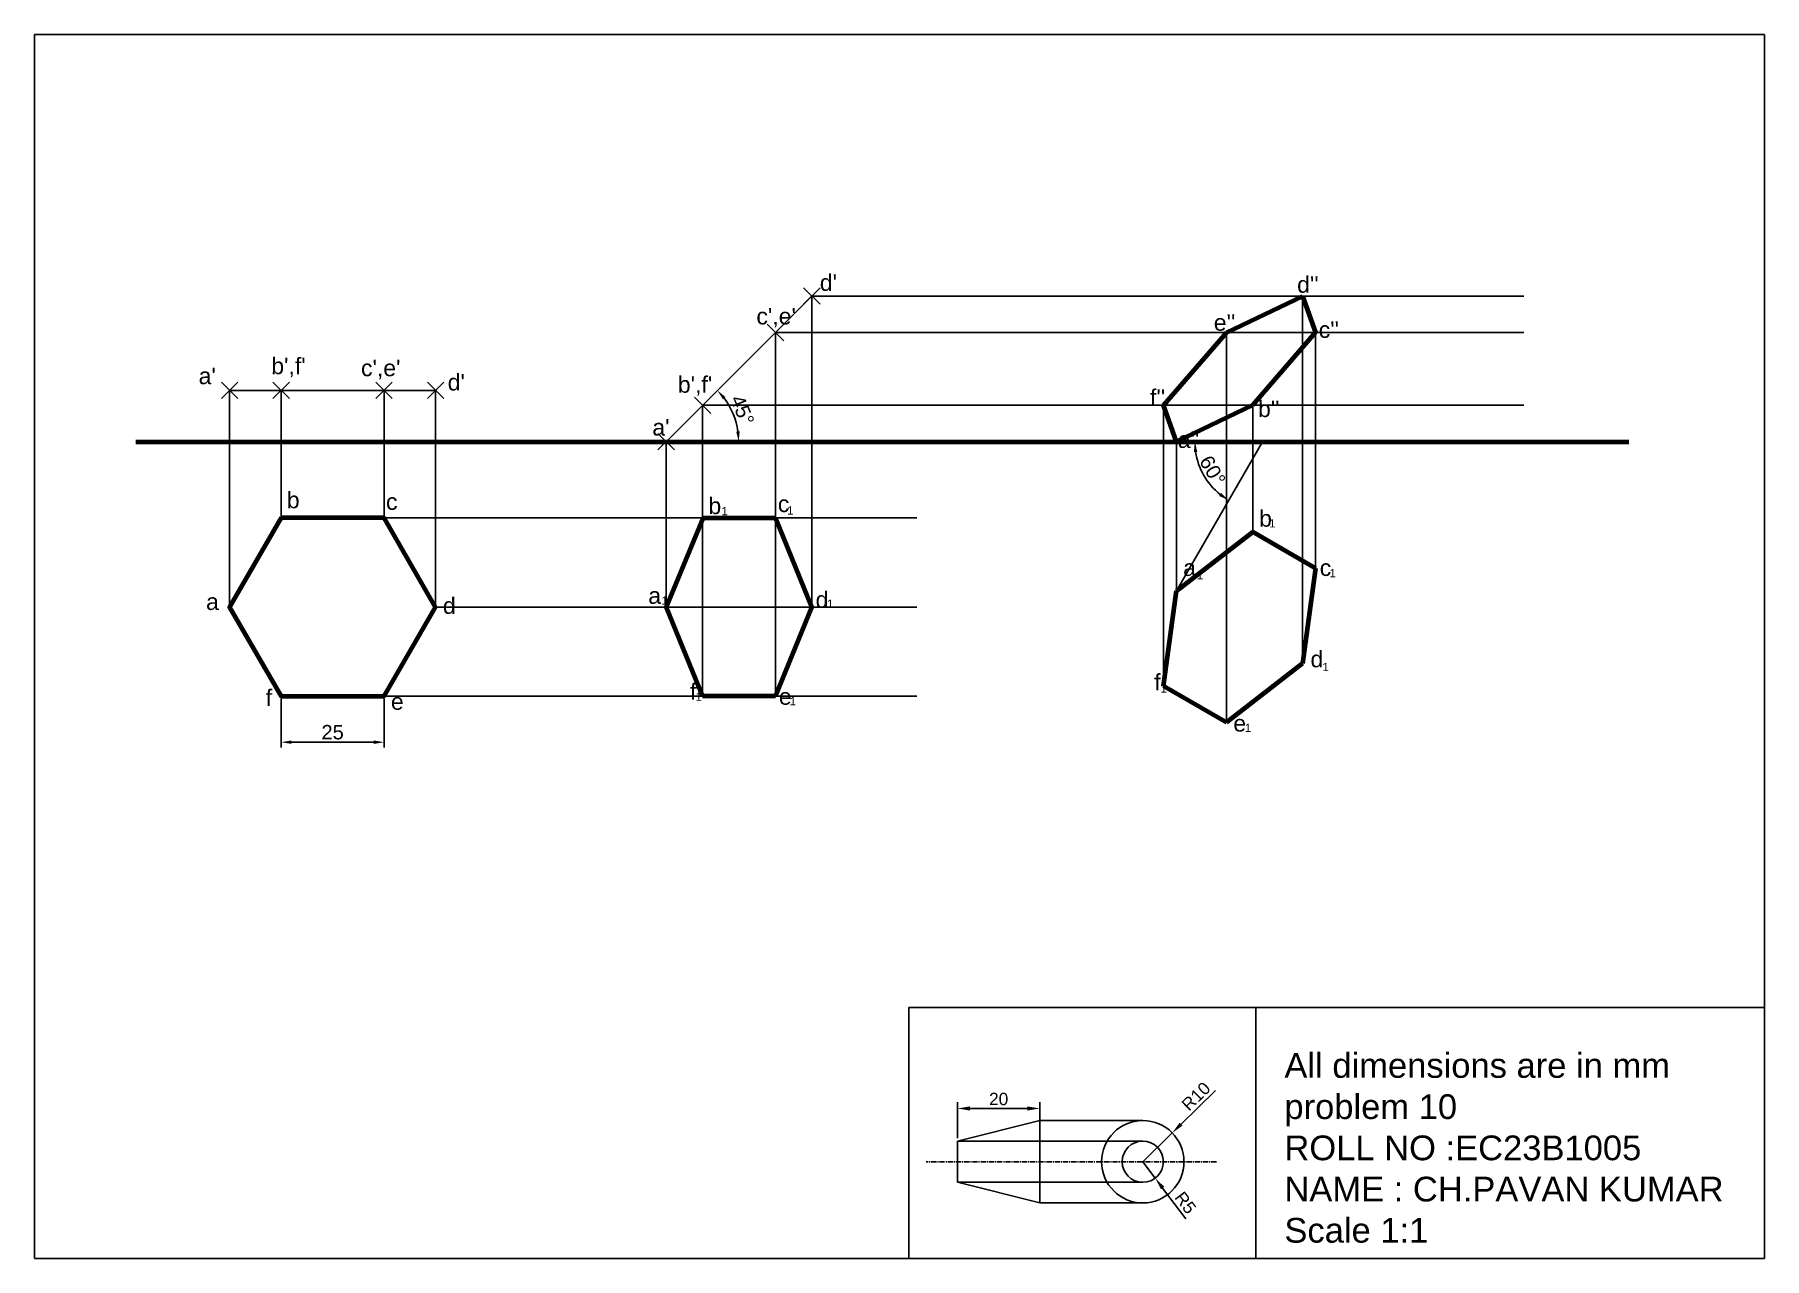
# Model space of a CAD drawing. Header units: millimetres. Extents: x 1234 to 5871, y 1453 to 1780.
# Drawn here: x 5451.4 to 5871.4, y 1453.3 to 1750.3 of the extents above; entities that cross this region are included whole.
import ezdxf

# ---------------------------------------------------------------- set-up
doc = ezdxf.new("R2010")
doc.units = ezdxf.units.MM
doc.header["$PDMODE"] = 3
doc.header["$PDSIZE"] = 2
doc.linetypes.add('CENTER', pattern=[2, 1.25, -0.25, 0.25, -0.25])
doc.styles.get("Standard").update_dxf_attribs({"font": 'arial.ttf'})
doc.dimstyles.new('Decimal-3', dxfattribs={"dimscale": 1.2, "dimtxt": 2.5, "dimasz": 2.5, "dimexe": 1.25, "dimexo": 0.625, "dimtad": 1, "dimtxsty": 'Standard', "dimcen": 2.5, "dimadec": 0, "dimazin": 0, "dimtfac": 1, "dimtmove": 0, "dimatfit": 3, "dimfxl": 1, "dimarcsym": 0})
doc.dimstyles.new('ISO-25', dxfattribs={"dimtxt": 3.5, "dimasz": 2.5, "dimexe": 1.25, "dimexo": 0.625, "dimtad": 1, "dimtxsty": 'Standard', "dimcen": 2.5, "dimadec": 0, "dimazin": 0, "dimtfac": 1, "dimtmove": 0, "dimatfit": 3, "dimfxl": 1, "dimarcsym": 0})

msp = doc.modelspace()

# ---------------------------------------------------------------- texts
for s, height, p in [("d'", 4, (5642.096, 1688.106)), ("d''", 4, (5757.981, 1687.656)), ("c',e'", 4, (5626.703, 1679.957)), ("e''", 4, (5737.752, 1678.427)), ("c''", 4, (5763.226, 1676.681)), ("b',f'", 4, (5508.911, 1667.885)), ("a'", 4, (5491.274, 1665.458)), ("c',e'", 4, (5530.697, 1667.391)), ("d'", 4, (5551.74, 1663.929)), ("b',f'", 4, (5607.625, 1663.377)), ("f''", 4, (5722.269, 1660.219)), ("b''", 4, (5748.491, 1657.475)), ("a'", 4, (5601.431, 1652.983)), ("a''", 4, (5729.012, 1649.992)), ('b', 4, (5512.683, 1635.342)), ('c', 4, (5536.768, 1634.947)), ('b', 4, (5615.058, 1633.929)), ('1', 2, (5618.184, 1633.655)), ('c', 4, (5631.906, 1634.423)), ('1', 2, (5634.131, 1633.811)), ('b', 4, (5748.763, 1630.865)), ('1', 2, (5751.219, 1630.688)), ('a', 4, (5730.312, 1618.911)), ('c', 4, (5763.475, 1618.911)), ('1', 2, (5733.611, 1618.127)), ('1', 2, (5765.84, 1618.598)), ('a', 4, (5493.072, 1610.657)), ('d', 4, (5550.588, 1609.708)), ('a', 4, (5600.439, 1612.152)), ('1', 2, (5603.645, 1611.951)), ('d', 4, (5641.073, 1611.162)), ('1', 2, (5643.824, 1611.17)), ('d', 4, (5761.231, 1596.747)), ('1', 2, (5764.11, 1595.83)), ('f', 4, (5610.598, 1588.89)), ('f', 4, (5723.268, 1591.126)), ('1', 2, (5724.805, 1590.592)), ('f', 4, (5507.568, 1587.371)), ('e', 4, (5537.953, 1586.441)), ('1', 2, (5611.918, 1588.609)), ('e', 4, (5632.154, 1587.653)), ('1', 2, (5634.762, 1587.515)), ('e', 4, (5742.497, 1581.149)), ('1', 2, (5745.275, 1581.057))]:
    msp.add_text(s, height=height).set_placement(p)
at = {"insert": (5754.895, 1503.121), "char_height": 6, "attachment_point": 1}
msp.add_mtext_dynamic_manual_height_columns('{\\fArial Unicode MS|b0|i0|c134|p34;All dimensions are in mm\\Pproblem \\fArial Unicode MS|b0|i0|c0|p34;10\\PROLL NO :\\fArial Unicode MS|b0|i0|c134|p34;EC23B10\\fArial Unicode MS|b0|i0|c0|p34;05\\PNAME : CH.PAVAN KUMAR\\P\\fArial Unicode MS|b0|i0|c134|p34;Scale }1:1', width=147.89698, gutter_width=12.5, heights=[0], dxfattribs=at)

# ---------------------------------------------------------------- blocks, each defined once
blk = doc.blocks.new('*D21')
at = {"color": 0, "lineweight": -2, "transparency": 16777216}
for p, q in [((5511.3, 1589.1), (5511.3, 1577.32)), ((5536.3, 1589.1), (5536.3, 1577.32)), ((5513.8, 1578.57), (5533.8, 1578.57))]:
    blk.add_line(p, q, dxfattribs=at)
at = {"color": 0, "transparency": 16777216}
for points in [[(5513.8, 1578.99), (5513.8, 1578.15), (5511.3, 1578.57)], [(5533.8, 1578.99), (5533.8, 1578.15), (5536.3, 1578.57)]]:
    blk.add_solid(points, dxfattribs=at)
at = {"layer": 'Defpoints', "color": 0, "transparency": 16777216}
for p in [(5511.3, 1589.72), (5536.3, 1589.72), (5536.3, 1578.57)]:
    blk.add_point(p, dxfattribs=at)
at = {"color": 0, "transparency": 16777216, "insert": (5523.8, 1580.98), "char_height": 3.5, "attachment_point": 5}
blk.add_mtext('25', dxfattribs=at)
blk = doc.blocks.new('*D22')
at = {"color": 0, "lineweight": -2, "transparency": 16777216}
blk.add_arc((5604.8, 1651.5), 17.59, 8.1484, 36.8516, dxfattribs=at)
at = {"color": 0, "transparency": 16777216}
for points in [[(5618.57, 1661.78), (5619.2, 1662.32), (5617.24, 1663.94)], [(5622.63, 1654.02), (5621.8, 1653.96), (5622.4, 1651.5)]]:
    blk.add_solid(points, dxfattribs=at)
at = {"layer": 'Defpoints', "color": 0, "transparency": 16777216}
for p in [(5640.16, 1686.85), (5621.8, 1656.05), (5476.04, 1651.5), (5604.8, 1651.5), (5838.51, 1651.5)]:
    blk.add_point(p, dxfattribs=at)
at = {"color": 0, "transparency": 16777216, "insert": (5623.28, 1659.15), "char_height": 3.5, "attachment_point": 5, "rotation": 292.5}
blk.add_mtext('45°', dxfattribs=at)
blk = doc.blocks.new('*D23')
at = {"color": 0, "lineweight": -2, "transparency": 16777216}
blk.add_arc((5749.57, 1651.5), 16.43, 188.7272, 231.2728, dxfattribs=at)
at = {"color": 0, "transparency": 16777216}
for points in [[(5732.92, 1648.98), (5733.75, 1649.04), (5733.15, 1651.5)], [(5739.53, 1639.03), (5739.06, 1638.34), (5741.36, 1637.27)]]:
    blk.add_solid(points, dxfattribs=at)
at = {"layer": 'Defpoints', "color": 0, "transparency": 16777216}
for p in [(5476.04, 1651.5), (5749.57, 1651.5), (5838.51, 1651.5), (5734.14, 1645.88), (5728.69, 1615.32)]:
    blk.add_point(p, dxfattribs=at)
at = {"color": 0, "transparency": 16777216, "insert": (5737.44, 1644.49), "char_height": 3.5, "attachment_point": 5, "rotation": 300}
blk.add_mtext('60°', dxfattribs=at)
blk = doc.blocks.new('*D62')
at = {"color": 0, "lineweight": -2, "transparency": 16777216}
for p, q in [((5720.52, 1476.75), (5723.53, 1472.76)), ((5730.97, 1462.89), (5725.33, 1470.37))]:
    blk.add_line(p, q, dxfattribs=at)
at = {"color": 0, "transparency": 16777216}
blk.add_solid([(5725.73, 1470.67), (5724.94, 1470.07), (5723.53, 1472.76)], dxfattribs=at)
at = {"layer": 'Defpoints', "color": 0, "transparency": 16777216}
for p in [(5720.52, 1476.75), (5723.53, 1472.76)]:
    blk.add_point(p, dxfattribs=at)
at = {"color": 0, "transparency": 16777216, "insert": (5730.87, 1466.8), "char_height": 3, "attachment_point": 5, "rotation": 307.0198}
blk.add_mtext('R5', dxfattribs=at)
blk = doc.blocks.new('*D63')
at = {"color": 0, "lineweight": -2, "transparency": 16777216}
for p, q in [((5738.13, 1494.02), (5729.8, 1485.86)), ((5720.52, 1476.75), (5727.66, 1483.75))]:
    blk.add_line(p, q, dxfattribs=at)
at = {"color": 0, "transparency": 16777216}
blk.add_solid([(5729.45, 1486.21), (5730.15, 1485.5), (5727.66, 1483.75)], dxfattribs=at)
at = {"layer": 'Defpoints', "color": 0, "transparency": 16777216}
for p in [(5727.66, 1483.75), (5720.52, 1476.75)]:
    blk.add_point(p, dxfattribs=at)
at = {"color": 0, "transparency": 16777216, "insert": (5733.44, 1492.62), "char_height": 3, "attachment_point": 5, "rotation": 44.4314}
blk.add_mtext('R10', dxfattribs=at)
blk = doc.blocks.new('*D64')
at = {"color": 0, "lineweight": -2, "transparency": 16777216}
for p, q in [((5675.52, 1482.5), (5675.52, 1491.18)), ((5695.52, 1482.5), (5695.52, 1491.18)), ((5692.52, 1489.68), (5678.52, 1489.68))]:
    blk.add_line(p, q, dxfattribs=at)
at = {"color": 0, "transparency": 16777216}
for points in [[(5678.52, 1490.18), (5678.52, 1489.18), (5675.52, 1489.68)], [(5692.52, 1490.18), (5692.52, 1489.18), (5695.52, 1489.68)]]:
    blk.add_solid(points, dxfattribs=at)
at = {"layer": 'Defpoints', "color": 0, "transparency": 16777216}
for p in [(5675.52, 1489.68), (5675.52, 1481.75), (5695.52, 1481.75)]:
    blk.add_point(p, dxfattribs=at)
at = {"color": 0, "transparency": 16777216, "insert": (5685.52, 1491.96), "char_height": 3, "attachment_point": 5}
blk.add_mtext('20', dxfattribs=at)

# ---------------------------------------------------------------- dimensions: what is measured, and where the dimension line sits
at = {"color": 7, "true_color": 0xffffff}
for base, line1, line2, picture, middle in [((5621.797, 1656.053), ((5476.042, 1651.5), (5838.509, 1651.5)), ((5640.158, 1686.855), (5604.802, 1651.5)), '*D22', (5623.279, 1659.153)), ((5734.136, 1645.881), ((5749.574, 1651.5), (5728.686, 1615.32)), ((5476.042, 1651.5), (5838.509, 1651.5)), '*D23', (5737.435, 1644.491))]:
    dim = msp.add_angular_dim_2l(base=base, line1=line1, line2=line2, dimstyle='ISO-25', dxfattribs=at)
    dim.commit()
    dim.dimension.update_dxf_attribs({"geometry": picture, "text_midpoint": middle})
dim = msp.add_linear_dim(base=(5536.299, 1578.57), p1=(5511.299, 1589.721), p2=(5536.299, 1589.721), dimstyle='ISO-25', dxfattribs=at)
dim.commit()
dim.dimension.update_dxf_attribs({"geometry": '*D21', "text_midpoint": (5523.799, 1580.982)})
for mpoint, picture, middle in [((5727.659, 1483.755), '*D63', (5733.438, 1492.615)), ((5723.529, 1472.762), '*D62', (5730.873, 1466.803))]:
    dim = msp.add_radius_dim(center=(5720.518, 1476.754), mpoint=mpoint, dimstyle='Decimal-3')
    dim.commit()
    dim.dimension.update_dxf_attribs({"geometry": picture, "text_midpoint": middle})
dim = msp.add_linear_dim(base=(5675.518, 1489.681), p1=(5695.518, 1481.754), p2=(5675.518, 1481.754), dimstyle='Decimal-3')
dim.commit()
dim.dimension.update_dxf_attribs({"geometry": '*D64', "text_midpoint": (5685.518, 1491.963)})

# ---------------------------------------------------------------- linework, layer by layer
for p, q in [((5451.442, 1750.294), (5451.442, 1453.294)), ((5871.442, 1750.294), (5451.442, 1750.294)), ((5871.442, 1453.294), (5871.442, 1750.294)), ((5640.158, 1686.855), (5604.802, 1651.5)), ((5640.158, 1686.855), (5640.158, 1611.371)), ((5640.158, 1686.855), (5813.062, 1686.855)), ((5759.305, 1597.642), (5759.305, 1686.855)), ((5631.319, 1678.016), (5631.319, 1589.721)), ((5631.319, 1678.016), (5813.062, 1678.016)), ((5740.825, 1583.311), (5740.825, 1678.016)), ((5762.475, 1620.811), (5762.475, 1678.016)), ((5498.799, 1611.371), (5498.799, 1663.961)), ((5548.799, 1663.961), (5498.799, 1663.961)), ((5511.299, 1633.022), (5511.299, 1663.961)), ((5536.299, 1633.022), (5536.299, 1663.961)), ((5548.799, 1611.371), (5548.799, 1663.961)), ((5613.641, 1660.338), (5613.641, 1589.721)), ((5613.641, 1660.338), (5813.062, 1660.338)), ((5725.515, 1592.15), (5725.515, 1660.338)), ((5747.261, 1629.595), (5747.261, 1660.338)), ((5604.802, 1651.5), (5604.802, 1611.371)), ((5749.574, 1651.5), (5728.686, 1615.32)), ((5728.686, 1615.32), (5728.686, 1651.5)), ((5536.299, 1633.022), (5665.638, 1633.022)), ((5548.799, 1611.371), (5665.638, 1611.371)), ((5536.299, 1589.721), (5665.638, 1589.721)), ((5747.986, 1514.203), (5747.986, 1453.294)), ((5675.518, 1481.754), (5695.518, 1486.754)), ((5695.518, 1486.754), (5695.518, 1466.754)), ((5695.518, 1486.754), (5720.518, 1486.754)), ((5675.518, 1471.754), (5675.518, 1481.754)), ((5720.518, 1481.754), (5675.518, 1481.754)), ((5720.518, 1471.754), (5675.518, 1471.754)), ((5675.518, 1471.754), (5695.518, 1466.754)), ((5695.518, 1466.754), (5720.518, 1466.754)), ((5451.442, 1453.294), (5871.442, 1453.294))]:
    msp.add_line(p, q)
at = {"color": 3, "lineweight": 200}
for p, q in [((5740.825, 1678.016), (5759.305, 1686.855)), ((5759.305, 1686.855), (5762.475, 1678.016)), ((5725.515, 1660.338), (5740.825, 1678.016)), ((5762.475, 1678.016), (5747.261, 1660.338)), ((5728.686, 1651.5), (5725.515, 1660.338)), ((5747.261, 1660.338), (5728.686, 1651.5)), ((5604.802, 1611.371), (5613.752, 1633.022)), ((5613.752, 1633.022), (5631.319, 1633.022)), ((5631.319, 1633.022), (5640.158, 1611.371)), ((5613.641, 1589.721), (5604.802, 1611.371)), ((5640.158, 1611.371), (5631.319, 1589.721)), ((5631.319, 1589.721), (5613.641, 1589.721))]:
    msp.add_line(p, q, dxfattribs=at)
at = {"color": 7, "lineweight": 200, "true_color": 0xffffff}
msp.add_line((5476.042, 1651.5), (5838.509, 1651.5), dxfattribs=at)
at = {"color": 85, "lineweight": 200, "true_color": 0x58ba48}
for p, q in [((5728.686, 1615.32), (5747.261, 1629.595)), ((5747.261, 1629.595), (5762.475, 1620.811)), ((5762.475, 1620.811), (5759.305, 1597.642)), ((5725.515, 1592.15), (5728.686, 1615.32)), ((5759.305, 1597.642), (5740.825, 1583.311)), ((5740.825, 1583.311), (5725.515, 1592.15))]:
    msp.add_line(p, q, dxfattribs=at)
at = {"linetype": 'CENTER'}
msp.add_line((5738.404, 1476.754), (5667.885, 1476.754), dxfattribs=at)
at = {"color": 85, "lineweight": 200, "true_color": 0x58ba48}
msp.add_lwpolyline([(5511.299, 1633.022), (5498.799, 1611.371), (5511.299, 1589.721), (5536.299, 1589.721), (5548.799, 1611.371), (5536.299, 1633.022)], close=True, dxfattribs=at)
msp.add_lwpolyline([(5871.442, 1453.294), (5663.729, 1453.294), (5663.729, 1514.203), (5871.442, 1514.203)], close=True)
for radius in [10, 5]:
    msp.add_circle((5720.518, 1476.754), radius)
for p in [(5640.158, 1686.855), (5631.319, 1678.016), (5498.799, 1663.961), (5511.299, 1663.961), (5536.299, 1663.961), (5548.799, 1663.961), (5613.641, 1660.338), (5604.802, 1651.5)]:
    msp.add_point(p)

msp.set_redraw_order([(e.dxf.handle, doc.entitydb.next_handle()) for e in msp.query("TEXT MTEXT ATTDEF DIMENSION ARC_DIMENSION")])  # texts and dimensions are drawn at this point

doc.saveas('drawing.dxf')
